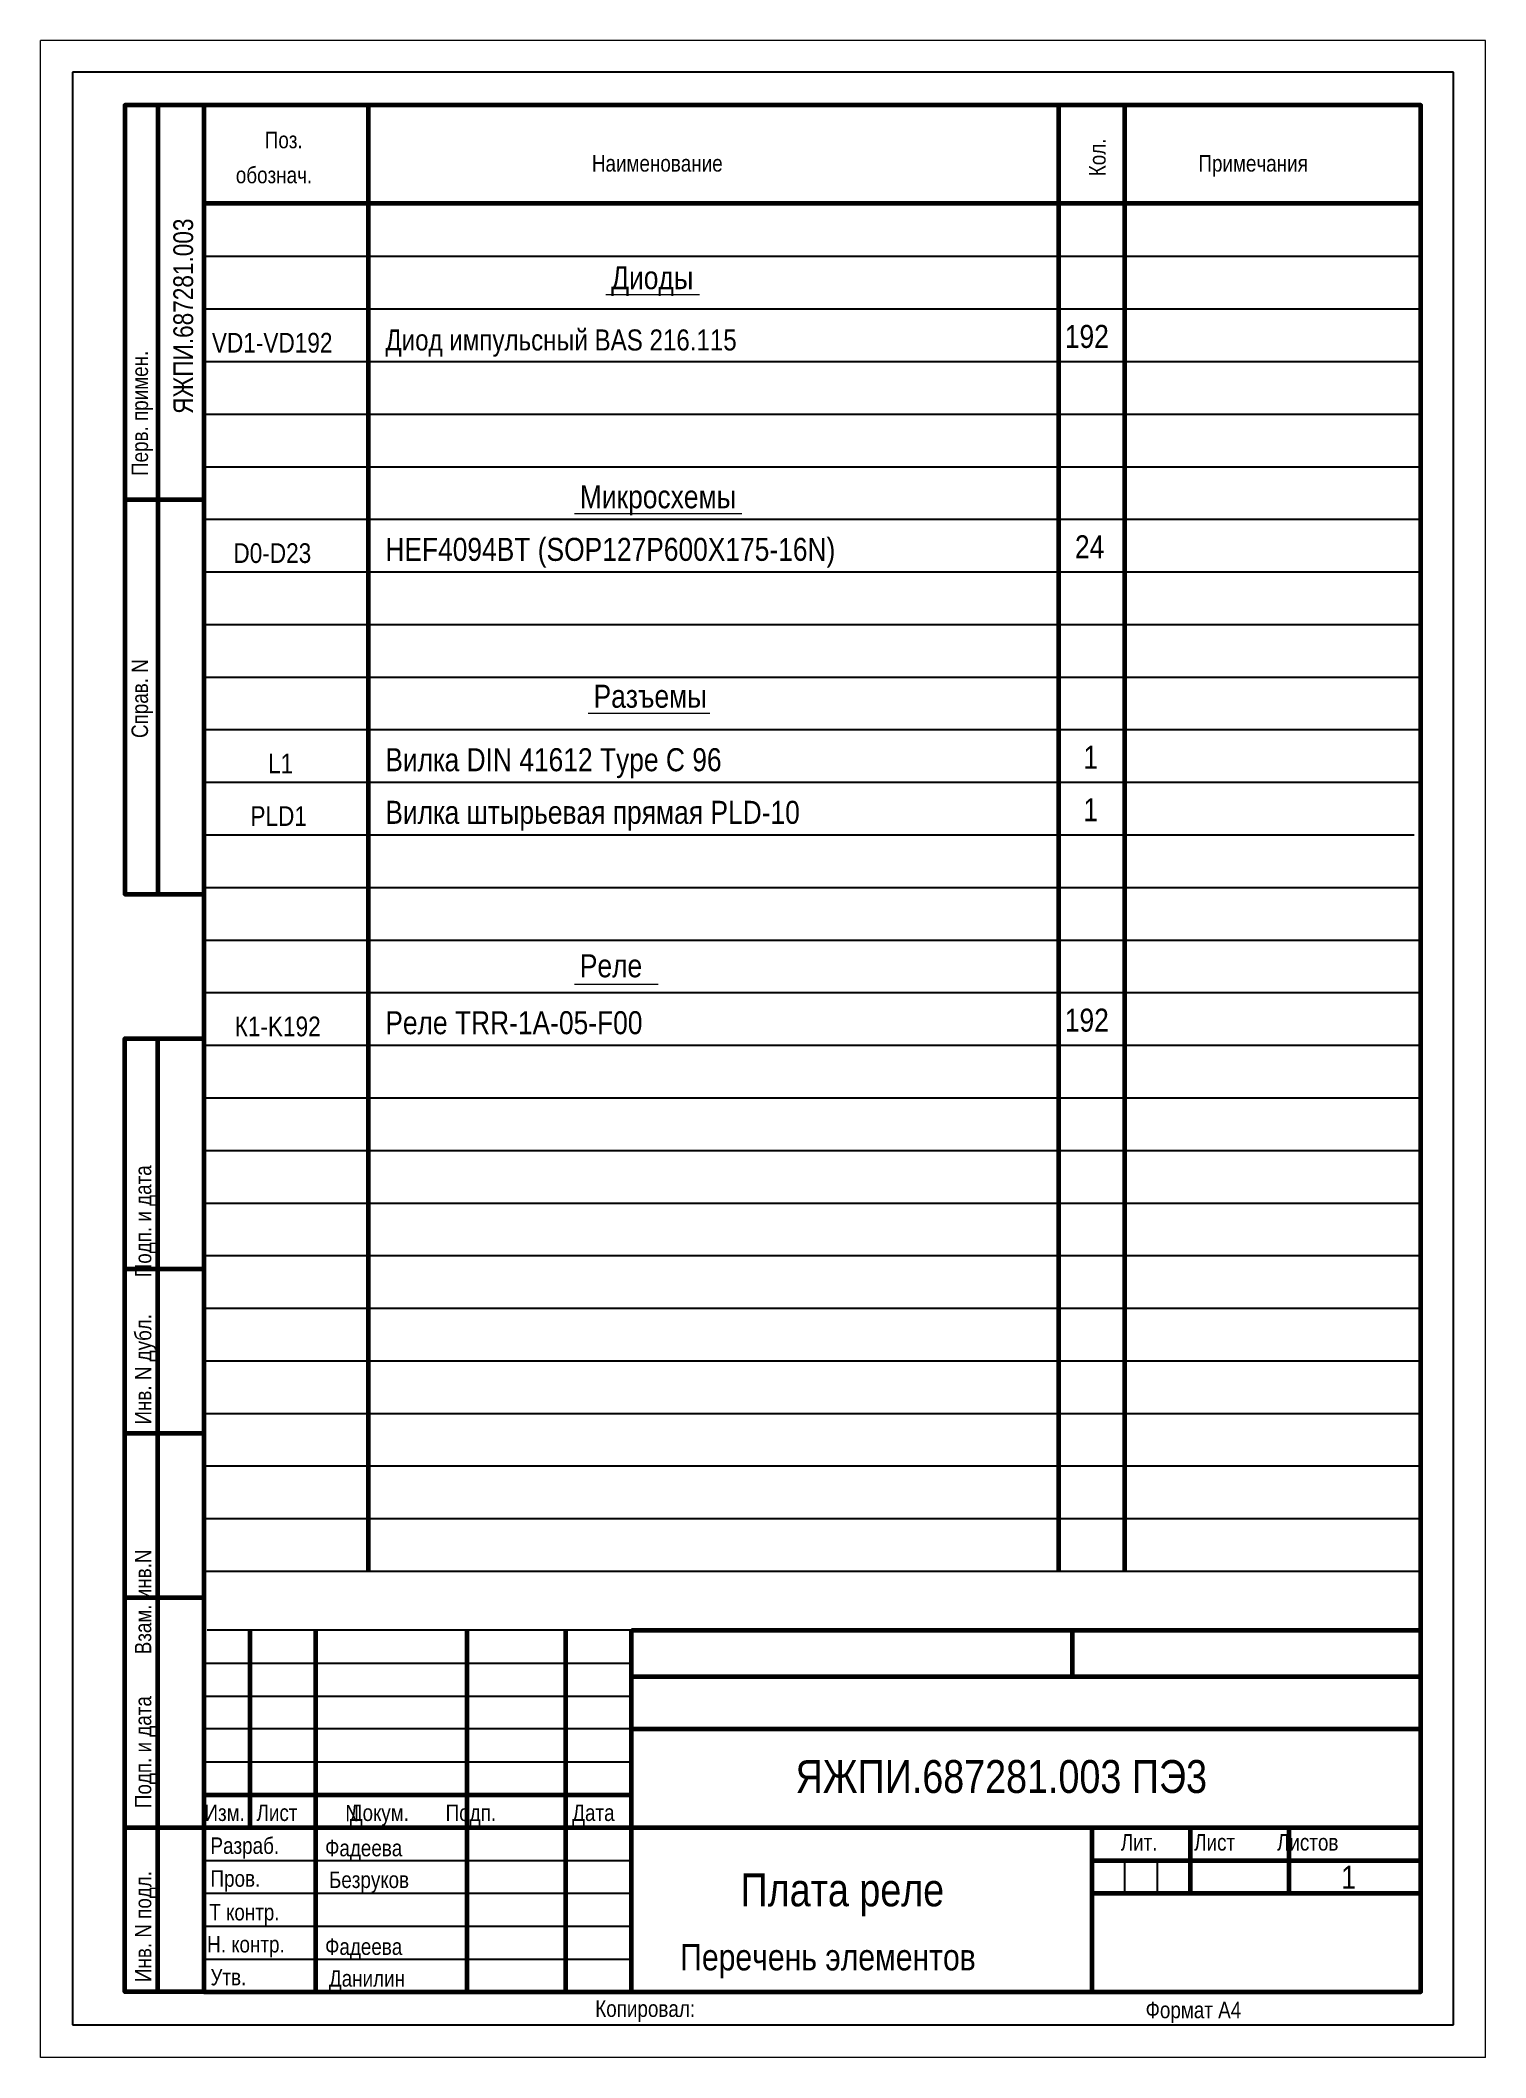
# Model space of a CAD drawing. Header units: millimetres. Extents: x 7140 to 8879, y -16257 to -5062.
# Drawn here: x 8024.3 to 8244, y -15584.1 to -15277.3 of the extents above; entities that cross this region are included whole.
import ezdxf

# ---------------------------------------------------------------- set-up
doc = ezdxf.new("R2010")
doc.units = ezdxf.units.MM
for name, color, linetype in [('3', 3, 'Continuous'), ('Text', 140, 'Continuous'), ('TONK', 7, 'Continuous'), ('Wire', 6, 'Continuous')]:
    doc.layers.add(name, color=color, linetype=linetype)
for name, color, linetype, lineweight in [('Gate', 60, 'Continuous', 35), ('OSN', 7, 'Continuous', 60), ('КА тонкая', 7, 'Continuous', 15)]:
    doc.layers.add(name, color=color, linetype=linetype, lineweight=lineweight)
doc.styles.get("Standard").update_dxf_attribs({"font": 'ARIALN.TTF', "height": 3.4})

msp = doc.modelspace()

# ---------------------------------------------------------------- texts
at = {"layer": 'Text', "color": 0, "attachment_point": 1}
for s, insert, char_height in [('ЯЖПИ.687281.003 ПЭ3', (8139.08246, -15538.84486), 5), ('Плата реле ', (8130.71623, -15556.08637), 5), ('Перечень элементов ', (8121.52926, -15566.82973), 4)]:
    msp.add_mtext(s, dxfattribs=dict(at, insert=insert, char_height=char_height))
at = {"layer": 'TONK'}
for s, height, p in [('Поз.', 2.5, (8058.3747, -15293.67365)), ('обознач.', 2.5, (8053.97866, -15298.99606)), ('Наименование', 2.5, (8108.11452, -15297.22491)), ('Примечания', 2.5, (8200.31636, -15297.22491)), ('Диоды', 3.5, (8111.04069, -15315.11039)), ('Диод импульсный BAS 216.115', 3.2, (8076.71002, -15324.43585)), ('192', 3.5, (8180.01437, -15324.04658)), ('VD1-VD192', 3, (8050.34168, -15324.75506)), ('Микросхемы', 3.5, (8106.28428, -15348.43585)), ('D0-D23', 3, (8053.60806, -15356.75506)), ('HEF4094BT (SOP127P600X175-16N)', 3.5, (8076.71002, -15356.43585)), ('24', 3.5, (8181.55151, -15356.04658)), ('Разъемы', 3.5, (8108.3744, -15378.77633)), ('Вилка DIN 41612 Type C 96', 3.5, (8076.71002, -15388.43585)), ('1', 3.5, (8182.82741, -15388.04658)), ('L1', 3, (8058.8827, -15388.75506)), ('PLD1', 3, (8056.19681, -15396.75506)), ('Вилка штырьевая прямая PLD-10', 3.5, (8076.71002, -15396.43585)), ('1', 3.5, (8182.82741, -15396.04658)), ('Реле', 3.5, (8106.28428, -15419.77931)), ('Реле TRR-1A-05-F00', 3.5, (8076.71002, -15428.43585)), ('192', 3.5, (8180.01437, -15428.04658)), ('К1-K192', 3, (8053.80518, -15428.75506)), ('Изм.', 2.5, (8049.21303, -15548.11079)), ('Лист          Докум.       Подп.', 2.5, (8057.12627, -15548.11079)), ('N', 2.5, (8070.62627, -15548.1565)), ('Дата', 2.5, (8105.12627, -15548.11079)), ('Разраб.', 2.5, (8050.12627, -15553.11079)), ('Фадеева', 2.5, (8067.55146, -15553.48081)), ('   Лит.       Лист        Листов', 2.5, (8186.12627, -15552.61079)), ('Пров.', 2.5, (8050.12627, -15558.11079)), ('Безруков', 2.5, (8068.14037, -15558.30608)), ('1', 3.5, (8222.03631, -15558.42553)), ('Т контр.', 2.5, (8049.95554, -15563.23026)), ('Н. контр.', 2.5, (8049.62627, -15568.11079)), ('Фадеева', 2.5, (8067.55146, -15568.48081)), ('Утв.', 2.5, (8050.12627, -15573.11079)), ('Данилин', 2.5, (8068.14037, -15573.30608)), ('Копировал:', 2.5, (8108.62627, -15577.91079)), ('                                                  Формат A4', 2.5, (8152.47785, -15578.11079))]:
    msp.add_text(s, height=height, dxfattribs=at).set_placement(p)
for s, height, p in [('Кол.', 2.5, (8186.20764, -15297.93117)), ('ЯЖПИ.687281.003', 3, (8047.48262, -15334.07864)), ('Справ. N                                   Перв. примен.', 2.5, (8040.62627, -15383.3795)), (' Инв. N дубл.       Подп. и дата', 2.5, (8041.12627, -15488.61079)), ('Инв. N подл.            Подп. и дата        Взам. инв.N', 2.5, (8041.12627, -15572.61079))]:
    msp.add_text(s, height=height, rotation=90, dxfattribs=at).set_placement(p)

# ---------------------------------------------------------------- linework, layer by layer
at = {"layer": '3', "color": 0}
for p, q in [((8049.12627, -15318.11079), (8234.12627, -15318.11079)), ((8049.12627, -15326.11079), (8234.12627, -15326.11079)), ((8049.12627, -15334.11079), (8234.12627, -15334.11079)), ((8049.12627, -15342.11079), (8234.12627, -15342.11079)), ((8049.12627, -15350.11079), (8234.12627, -15350.11079)), ((8049.12627, -15358.11079), (8234.12627, -15358.11079)), ((8049.12627, -15366.11079), (8234.12627, -15366.11079)), ((8049.12627, -15374.11079), (8234.12627, -15374.11079)), ((8049.12627, -15382.11079), (8234.12627, -15382.11079)), ((8049.12627, -15390.11079), (8234.12627, -15390.11079)), ((8049.12627, -15398.11079), (8233.12627, -15398.11079)), ((8049.12627, -15406.11079), (8234.12627, -15406.11079)), ((8049.12627, -15414.11079), (8234.12627, -15414.11079)), ((8049.12627, -15422.11079), (8234.12627, -15422.11079)), ((8049.12627, -15430.11079), (8234.12627, -15430.11079)), ((8049.12627, -15438.11079), (8234.12627, -15438.11079)), ((8049.12627, -15446.11079), (8234.12627, -15446.11079)), ((8049.12627, -15454.11079), (8234.12627, -15454.11079)), ((8049.12627, -15462.11079), (8234.12627, -15462.11079)), ((8049.12627, -15470.11079), (8234.12627, -15470.11079)), ((8049.12627, -15478.11079), (8234.12627, -15478.11079)), ((8049.12627, -15486.11079), (8234.12627, -15486.11079)), ((8049.12627, -15494.11079), (8234.12627, -15494.11079)), ((8049.12627, -15502.11079), (8234.12627, -15502.11079)), ((8049.12627, -15510.11079), (8234.12627, -15510.11079))]:
    msp.add_line(p, q, dxfattribs=at)
at = {"layer": 'Gate', "color": 0, "lineweight": 60}
for p, q in [((8049.12627, -15287.11079), (8037.12627, -15287.11079)), ((8234.12627, -15287.11079), (8049.12627, -15287.11079)), ((8074.12627, -15510.11079), (8074.12627, -15287.11079)), ((8179.12627, -15510.11079), (8179.12627, -15287.11079)), ((8189.12627, -15510.11079), (8189.12627, -15287.11079)), ((8049.12627, -15302.01079), (8234.02627, -15302.01079))]:
    msp.add_line(p, q, dxfattribs=at)
at = {"layer": 'OSN'}
for p, q in [((8042.12627, -15287.11079), (8042.12627, -15407.11079)), ((8056.12627, -15519.11079), (8056.12627, -15549.11079)), ((8181.12627, -15519.11079), (8181.12627, -15526.11079)), ((8114.12627, -15526.11079), (8234.12627, -15526.11079)), ((8114.12627, -15534.11079), (8234.12627, -15534.11079)), ((8049.12627, -15544.11079), (8114.12627, -15544.11079)), ((8049.12627, -15549.11079), (8234.12627, -15549.11079)), ((8184.12627, -15549.11079), (8184.12627, -15559.11079)), ((8199.12627, -15559.11079), (8199.12627, -15549.11079)), ((8214.12627, -15559.11079), (8214.12627, -15549.11079)), ((8184.12627, -15554.11079), (8234.12627, -15554.11079)), ((8184.12627, -15559.11079), (8184.12627, -15574.11079)), ((8184.12627, -15559.11079), (8234.12627, -15559.11079))]:
    msp.add_line(p, q, dxfattribs=at)
at = {"layer": 'OSN', "linetype": 'ByBlock', "lineweight": 0, "ltscale": 20}
for p, q in [((8110.21149, -15315.91593), (8124.48329, -15315.91593)), ((8105.45508, -15349.24139), (8130.91735, -15349.24139)), ((8107.54519, -15379.58187), (8126.02714, -15379.58187)), ((8105.45508, -15420.82024), (8118.18621, -15420.82024))]:
    msp.add_line(p, q, dxfattribs=at)
at = {"layer": 'OSN'}
for points in [[(8049.12627, -15287.11079), (8037.12627, -15287.11079), (8037.12627, -15407.11079), (8049.12627, -15407.11079)], [(8049.12627, -15574.11079), (8234.12627, -15574.11079), (8234.12627, -15287.11079), (8049.12627, -15287.11079), (8049.12627, -15574.11079)], [(8037.12627, -15347.11079), (8049.12627, -15347.11079)], [(8049.12627, -15574.11079), (8037.12627, -15574.11079), (8037.12627, -15429.11079), (8049.12627, -15429.11079)], [(8042.12627, -15574.11079), (8042.12627, -15429.11079)], [(8037.12627, -15464.11079), (8049.12627, -15464.11079)], [(8037.12627, -15489.11079), (8049.12627, -15489.11079)], [(8037.12627, -15514.11079), (8049.12627, -15514.11079)], [(8066.12627, -15574.11079), (8066.12627, -15519.11079)], [(8089.12627, -15574.11079), (8089.12627, -15519.11079)], [(8104.12627, -15574.11079), (8104.12627, -15519.11079)], [(8114.12627, -15574.11079), (8114.12627, -15519.11079)], [(8114.12627, -15519.11079), (8234.12627, -15519.11079)], [(8037.12627, -15549.11079), (8049.12627, -15549.11079)]]:
    msp.add_lwpolyline(points, dxfattribs=at)
at = {"layer": 'TONK'}
for p, q in [((8114.12627, -15519.11079), (8049.62627, -15519.11079)), ((8049.12627, -15524.11079), (8114.12627, -15524.11079)), ((8049.12627, -15529.11079), (8114.12627, -15529.11079)), ((8114.12627, -15534.11079), (8049.12627, -15534.11079)), ((8049.12627, -15539.11079), (8114.12627, -15539.11079)), ((8049.12627, -15554.11079), (8114.12627, -15554.11079)), ((8189.12627, -15559.11079), (8189.12627, -15554.11079)), ((8194.12627, -15559.11079), (8194.12627, -15554.11079)), ((8049.12627, -15559.11079), (8114.12627, -15559.11079)), ((8049.12627, -15564.11079), (8114.12627, -15564.11079)), ((8049.12627, -15569.11079), (8114.12627, -15569.11079))]:
    msp.add_line(p, q, dxfattribs=at)
at = {"layer": 'Wire', "color": 0}
for p, q in [((8029.12627, -15282.11079), (8029.12627, -15579.11079)), ((8239.12627, -15282.11079), (8029.12627, -15282.11079)), ((8239.12627, -15579.11079), (8239.12627, -15282.11079)), ((8049.12627, -15310.11079), (8234.12627, -15310.11079)), ((8029.12627, -15579.11079), (8239.12627, -15579.11079))]:
    msp.add_line(p, q, dxfattribs=at)
at = {"layer": 'Wire', "color": 0, "lineweight": -2}
msp.add_line((8234.02627, -15302.01079), (8207.02627, -15302.01079), dxfattribs=at)
at = {"layer": 'КА тонкая', "ltscale": 20}
for p, q in [((8024.26377, -15584.11079), (8024.26377, -15277.2605)), ((8243.98877, -15277.2605), (8024.26377, -15277.2605)), ((8243.98877, -15584.11079), (8243.98877, -15277.2605)), ((8243.98877, -15584.11079), (8024.26377, -15584.11079))]:
    msp.add_line(p, q, dxfattribs=at)

msp.set_redraw_order([(e.dxf.handle, doc.entitydb.next_handle()) for e in msp.query("TEXT MTEXT ATTDEF DIMENSION ARC_DIMENSION")])  # texts and dimensions are drawn at this point

doc.saveas('drawing.dxf')
